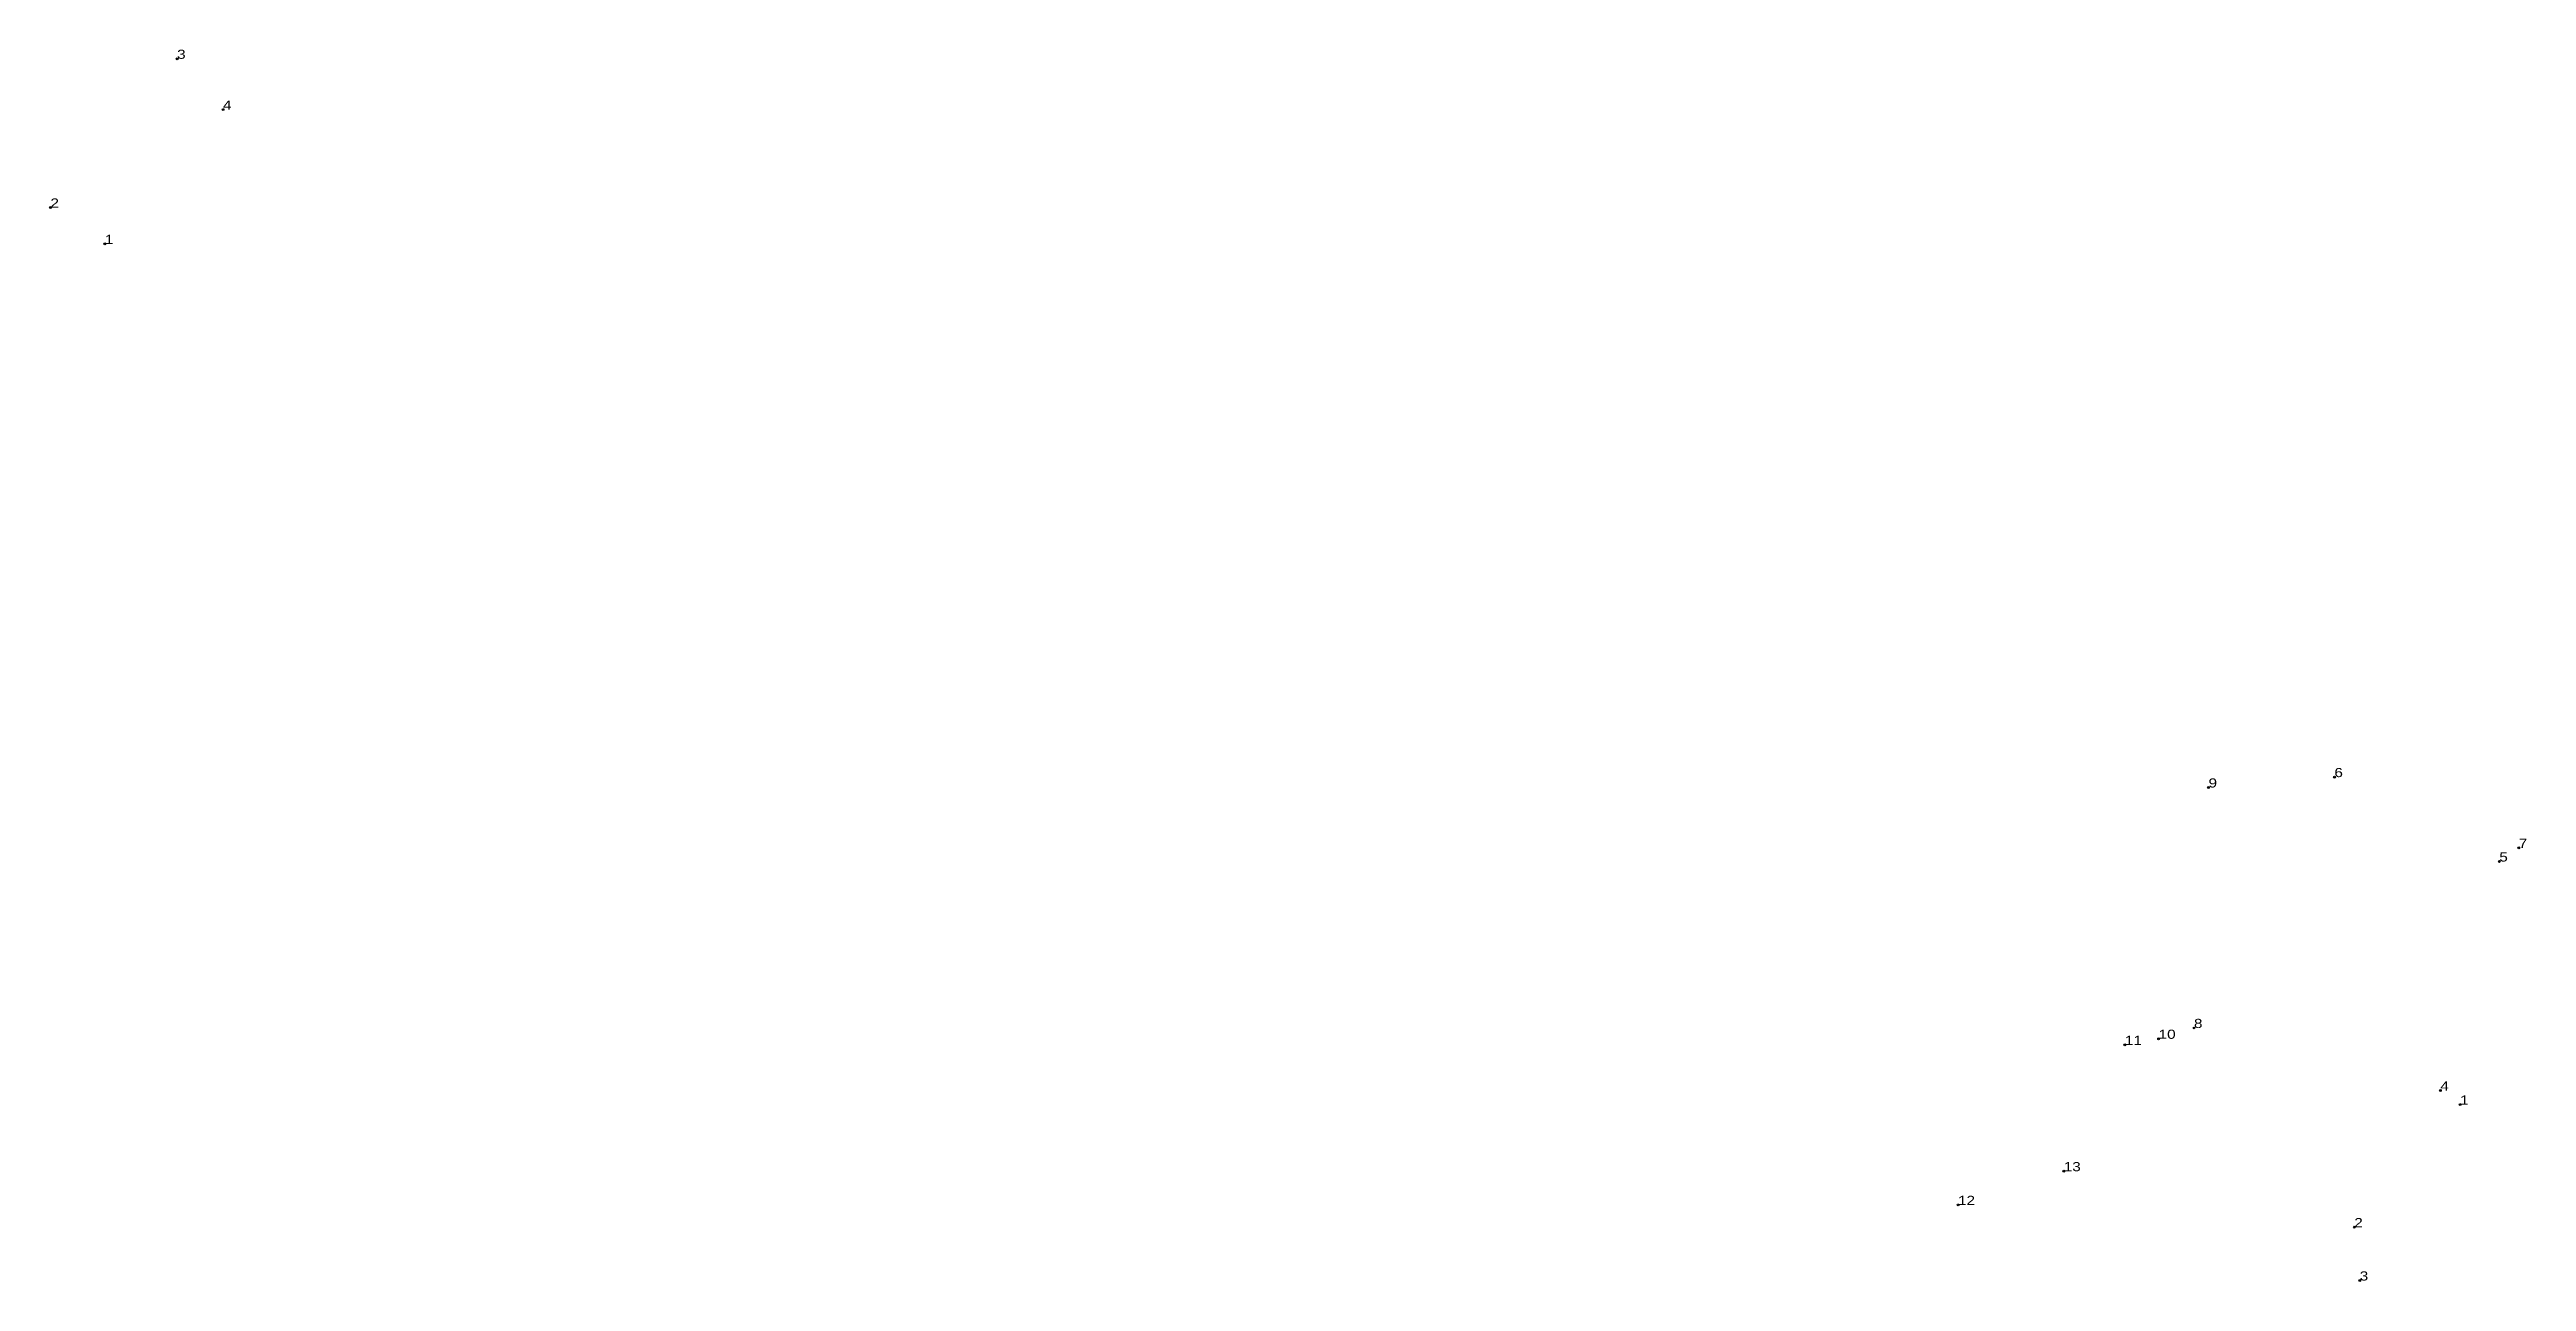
# Model space of a CAD drawing. Header units: metres. Extents: x 1 to 555159, y 1817839 to 1851843.
# Drawn here: x 536818.2 to 537306.3, y 1838795.1 to 1839037.8 of the extents above; entities that cross this region are included whole.
import ezdxf

# ---------------------------------------------------------------- set-up
doc = ezdxf.new("R2010")
doc.units = ezdxf.units.M
doc.header["$LTSCALE"] = 0.72
doc.header["$PDMODE"] = 32
doc.header["$PDSIZE"] = 0.36
doc.layers.add('12', color=7, linetype='Continuous')
doc.layers.add('7', color=7, linetype='Continuous')

msp = doc.modelspace()

# ---------------------------------------------------------------- texts
at = {"layer": '12', "width": 1.25}
for s, p in [('3', (536843.32, 1839035.98)), ('4', (536852.37, 1839025.97)), ('2', (536818.36, 1839006.68)), ('1', (536829.09, 1838999.52)), ('9', (537243.62, 1838892.43)), ('6', (537268.42, 1838894.48)), ('5', (537300.92, 1838877.85)), ('7', (537304.74, 1838880.54)), ('10', (537233.78, 1838842.93)), ('8', (537240.75, 1838845.06)), ('11', (537227.13, 1838841.73)), ('4', (537289.3, 1838832.74)), ('1', (537293.17, 1838829.97)), ('13', (537215.09, 1838816.85)), ('12', (537194.25, 1838810.2)), ('2', (537272.34, 1838805.82)), ('3', (537273.41, 1838795.31))]:
    msp.add_text(s, height=1.8, dxfattribs=at).set_placement(p)

# ---------------------------------------------------------------- linework, layer by layer
at = {"layer": '7'}
for p in [(536843.32, 1839035.98), (536852.37, 1839025.97), (536818.36, 1839006.68), (536829.09, 1838999.52), (537268.42, 1838894.48), (537243.62, 1838892.43), (537304.74, 1838880.54), (537300.92, 1838877.85), (537240.75, 1838845.06), (537227.13, 1838841.73), (537233.78, 1838842.93), (537289.3, 1838832.74), (537293.17, 1838829.97), (537215.09, 1838816.85), (537194.25, 1838810.2), (537272.34, 1838805.82), (537273.41, 1838795.31)]:
    msp.add_point(p, dxfattribs=at)

msp.set_redraw_order([(e.dxf.handle, doc.entitydb.next_handle()) for e in msp.query("TEXT MTEXT ATTDEF DIMENSION ARC_DIMENSION")])  # texts and dimensions are drawn at this point

doc.saveas('drawing.dxf')
